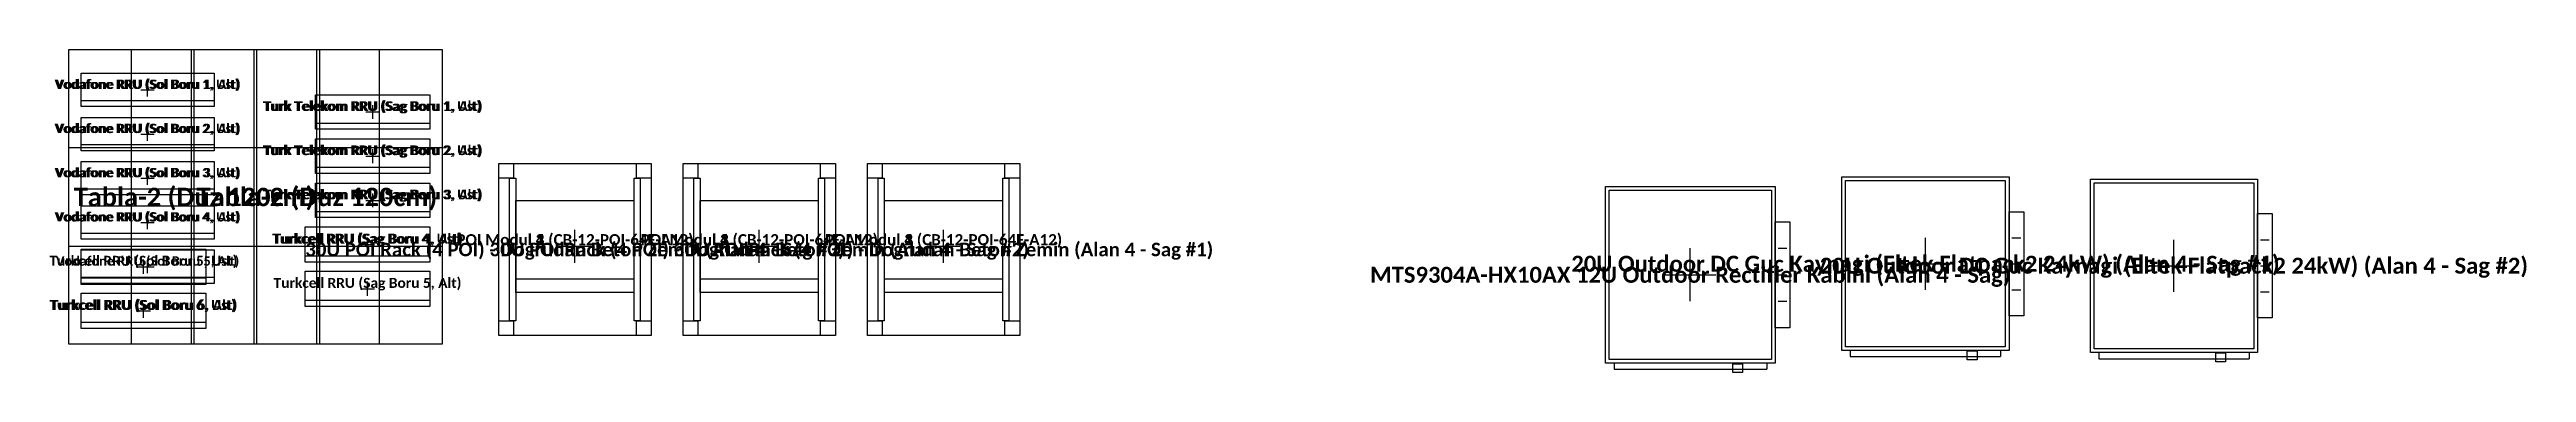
# Model space of a CAD drawing. Header units: millimetres. Extents: x -25028 to 25028, y -60371 to 24900.
# Drawn here: x 12262 to 22342, y -60371 to -59055 of the extents above; entities that cross this region are included whole.
import ezdxf
from ezdxf.enums import TextEntityAlignment as Align

# ---------------------------------------------------------------- set-up
doc = ezdxf.new("R2010")
doc.units = ezdxf.units.MM
for name, color, linetype in [('BLOK_OZEL_PLATFORM', 140, 'CONTINUOUS'), ('EKP_POI_MODULLERI', 40, 'CONTINUOUS'), ('EKP_POI_TASIYICI_SASE', 30, 'CONTINUOUS'), ('EKP_RECTIFIER_ELTEK_20U', 3, 'CONTINUOUS'), ('EKP_RECTIFIER_MTS9304A', 94, 'CONTINUOUS'), ('EKP_TURK_TELEKOM_RRU', 4, 'CONTINUOUS'), ('EKP_TURKCELL_RRU', 5, 'CONTINUOUS'), ('EKP_VODAFONE_RRU', 1, 'CONTINUOUS')]:
    doc.layers.add(name, color=color, linetype=linetype)
doc.styles.get("Standard").update_dxf_attribs({"font": 'calibrib.ttf'})

msp = doc.modelspace()

# ---------------------------------------------------------------- texts
at = {"layer": 'BLOK_OZEL_PLATFORM'}
for p in [(12850, -59656), (13350, -59656)]:
    msp.add_text('Tabla-2 (Duz 120cm)', height=75, dxfattribs=at).set_placement(p, align=Align.MIDDLE_CENTER)
at = {"layer": 'EKP_POI_MODULLERI'}
for s, p in [('POI Modul 1 (CB-12-POI-64F-A12)', (14400, -59830)), ('POI Modul 2 (CB-12-POI-64F-A12)', (14400, -59830)), ('POI Modul 3 (CB-12-POI-64F-A12)', (14400, -59830)), ('POI Modul 4 (CB-12-POI-64F-A12)', (14400, -59830)), ('POI Modul 1 (CB-12-POI-64F-A12)', (15150, -59830)), ('POI Modul 2 (CB-12-POI-64F-A12)', (15150, -59830)), ('POI Modul 3 (CB-12-POI-64F-A12)', (15150, -59830)), ('POI Modul 4 (CB-12-POI-64F-A12)', (15150, -59830)), ('POI Modul 1 (CB-12-POI-64F-A12)', (15900, -59830)), ('POI Modul 2 (CB-12-POI-64F-A12)', (15900, -59830)), ('POI Modul 3 (CB-12-POI-64F-A12)', (15900, -59830)), ('POI Modul 4 (CB-12-POI-64F-A12)', (15900, -59830))]:
    msp.add_text(s, height=45, dxfattribs=at).set_placement(p, align=Align.MIDDLE_CENTER)
at = {"layer": 'EKP_POI_TASIYICI_SASE'}
for s, p in [('30U POI Rack (4 POI) - Dogrudan Beton Zemin (Alan 4 - Sag #3)', (14400, -59870)), ('30U POI Rack (4 POI) - Dogrudan Beton Zemin (Alan 4 - Sag #2)', (15150, -59870)), ('30U POI Rack (4 POI) - Dogrudan Beton Zemin (Alan 4 - Sag #1)', (15900, -59870))]:
    msp.add_text(s, height=55, dxfattribs=at).set_placement(p, align=Align.MIDDLE_CENTER)
at = {"layer": 'EKP_RECTIFIER_ELTEK_20U'}
for s, p in [('20U Outdoor DC Guc Kaynagi (Eltek Flatpack2 24kW) (Alan 4 - Sag #1)', (19896, -59928)), ('20U Outdoor DC Guc Kaynagi (Eltek Flatpack2 24kW) (Alan 4 - Sag #2)', (20907, -59936))]:
    msp.add_text(s, height=65, dxfattribs=at).set_placement(p, align=Align.MIDDLE_CENTER)
at = {"layer": 'EKP_RECTIFIER_MTS9304A'}
msp.add_text('MTS9304A-HX10AX 12U Outdoor Rectifier Kabini (Alan 4 - Sag)', height=65, dxfattribs=at).set_placement((18939, -59973), align=Align.MIDDLE_CENTER)
at = {"layer": 'EKP_TURK_TELEKOM_RRU'}
for s, p in [('Turk Telekom RRU (Sag Boru 1, Ust)', (13577, -59286)), ('Turk Telekom RRU (Sag Boru 1, Alt)', (13577, -59286)), ('Turk Telekom RRU (Sag Boru 2, Ust)', (13577, -59466)), ('Turk Telekom RRU (Sag Boru 2, Alt)', (13577, -59466)), ('Turk Telekom RRU (Sag Boru 3, Ust)', (13577, -59646)), ('Turk Telekom RRU (Sag Boru 3, Alt)', (13577, -59646))]:
    msp.add_text(s, height=39.2, dxfattribs=at).set_placement(p, align=Align.MIDDLE_CENTER)
at = {"layer": 'EKP_TURKCELL_RRU'}
for s, p in [('Turkcell RRU (Sag Boru 4, Ust)', (13556, -59826)), ('Turkcell RRU (Sag Boru 4, Alt)', (13556, -59826)), ('Turkcell RRU (Sol Boru 5, Ust)', (12644, -59916)), ('Turkcell RRU (Sol Boru 6, Ust)', (12644, -60096)), ('Turkcell RRU (Sol Boru 6, Alt)', (12644, -60096)), ('Turkcell RRU (Sag Boru 5, Alt)', (13556, -60006))]:
    msp.add_text(s, height=40.6, dxfattribs=at).set_placement(p, align=Align.MIDDLE_CENTER)
at = {"layer": 'EKP_VODAFONE_RRU'}
for s, p in [('Vodafone RRU (Sol Boru 1, Ust)', (12661, -59197)), ('Vodafone RRU (Sol Boru 1, Alt)', (12661, -59197)), ('Vodafone RRU (Sol Boru 2, Ust)', (12661, -59377)), ('Vodafone RRU (Sol Boru 2, Alt)', (12661, -59377)), ('Vodafone RRU (Sol Boru 3, Ust)', (12661, -59557)), ('Vodafone RRU (Sol Boru 3, Alt)', (12661, -59557)), ('Vodafone RRU (Sol Boru 4, Ust)', (12661, -59737)), ('Vodafone RRU (Sol Boru 4, Alt)', (12661, -59737)), ('Vodafone RRU (Sol Boru 5, Alt)', (12661, -59917))]:
    msp.add_text(s, height=37.8, dxfattribs=at).set_placement(p, align=Align.MIDDLE_CENTER)

# ---------------------------------------------------------------- linework, layer by layer
at = {"layer": 'BLOK_OZEL_PLATFORM'}
for p, q in [((12595, -60256), (12595, -59055)), ((12850, -60256), (12850, -59055)), ((13095, -60256), (13095, -59055)), ((13105, -60256), (13105, -59055)), ((13350, -60256), (13350, -59055)), ((13605, -60256), (13605, -59055)), ((12340, -59455), (13360, -59455)), ((12840, -59455), (13860, -59455)), ((12340, -59856), (13360, -59856)), ((12840, -59856), (13860, -59856))]:
    msp.add_line(p, q, dxfattribs=at)
for points in [[(12340, -60256), (12340, -59055), (13360, -59055), (13360, -60256)], [(12840, -60256), (12840, -59055), (13860, -59055), (13860, -60256)]]:
    msp.add_lwpolyline(points, close=True, dxfattribs=at)
at = {"layer": 'EKP_POI_MODULLERI'}
for p, q in [((14333, -59857), (14467, -59857)), ((14333, -59857), (14467, -59857)), ((14333, -59857), (14467, -59857)), ((14333, -59857), (14467, -59857)), ((14400, -59925), (14400, -59790)), ((14400, -59925), (14400, -59790)), ((14400, -59925), (14400, -59790)), ((14400, -59925), (14400, -59790)), ((15083, -59857), (15217, -59857)), ((15083, -59857), (15217, -59857)), ((15083, -59857), (15217, -59857)), ((15083, -59857), (15217, -59857)), ((15150, -59925), (15150, -59790)), ((15150, -59925), (15150, -59790)), ((15150, -59925), (15150, -59790)), ((15150, -59925), (15150, -59790)), ((15833, -59857), (15967, -59857)), ((15833, -59857), (15967, -59857)), ((15833, -59857), (15967, -59857)), ((15833, -59857), (15967, -59857)), ((15900, -59925), (15900, -59790)), ((15900, -59925), (15900, -59790)), ((15900, -59925), (15900, -59790)), ((15900, -59925), (15900, -59790)), ((14160, -59989), (14640, -59989)), ((14160, -59989), (14640, -59989)), ((14160, -59989), (14640, -59989)), ((14160, -59989), (14640, -59989)), ((14910, -59989), (15390, -59989)), ((14910, -59989), (15390, -59989)), ((14910, -59989), (15390, -59989)), ((14910, -59989), (15390, -59989)), ((15660, -59989), (16140, -59989)), ((15660, -59989), (16140, -59989)), ((15660, -59989), (16140, -59989)), ((15660, -59989), (16140, -59989))]:
    msp.add_line(p, q, dxfattribs=at)
for points in [[(14160, -60045), (14160, -59670), (14640, -59670), (14640, -60045)], [(14160, -60045), (14160, -59670), (14640, -59670), (14640, -60045)], [(14160, -60045), (14160, -59670), (14640, -59670), (14640, -60045)], [(14160, -60045), (14160, -59670), (14640, -59670), (14640, -60045)], [(14910, -60045), (14910, -59670), (15390, -59670), (15390, -60045)], [(14910, -60045), (14910, -59670), (15390, -59670), (15390, -60045)], [(14910, -60045), (14910, -59670), (15390, -59670), (15390, -60045)], [(14910, -60045), (14910, -59670), (15390, -59670), (15390, -60045)], [(15660, -60045), (15660, -59670), (16140, -59670), (16140, -60045)], [(15660, -60045), (15660, -59670), (16140, -59670), (16140, -60045)], [(15660, -60045), (15660, -59670), (16140, -59670), (16140, -60045)], [(15660, -60045), (15660, -59670), (16140, -59670), (16140, -60045)]]:
    msp.add_lwpolyline(points, close=True, dxfattribs=at)
at = {"layer": 'EKP_POI_TASIYICI_SASE'}
for points in [[(14090, -60220), (14090, -59520), (14710, -59520), (14710, -60220)], [(14090, -59580), (14090, -59520), (14150, -59520), (14150, -59580)], [(14650, -59580), (14650, -59520), (14710, -59520), (14710, -59580)], [(14840, -60220), (14840, -59520), (15460, -59520), (15460, -60220)], [(14840, -59580), (14840, -59520), (14900, -59520), (14900, -59580)], [(15400, -59580), (15400, -59520), (15460, -59520), (15460, -59580)], [(15590, -60220), (15590, -59520), (16210, -59520), (16210, -60220)], [(15590, -59580), (15590, -59520), (15650, -59520), (15650, -59580)], [(16150, -59580), (16150, -59520), (16210, -59520), (16210, -59580)], [(14134, -60160), (14134, -59580), (14159, -59580), (14159, -60160)], [(14641, -60160), (14641, -59580), (14666, -59580), (14666, -60160)], [(14884, -60160), (14884, -59580), (14909, -59580), (14909, -60160)], [(15391, -60160), (15391, -59580), (15416, -59580), (15416, -60160)], [(15634, -60160), (15634, -59580), (15659, -59580), (15659, -60160)], [(16141, -60160), (16141, -59580), (16166, -59580), (16166, -60160)], [(14090, -60220), (14090, -60160), (14150, -60160), (14150, -60220)], [(14650, -60220), (14650, -60160), (14710, -60160), (14710, -60220)], [(14840, -60220), (14840, -60160), (14900, -60160), (14900, -60220)], [(15400, -60220), (15400, -60160), (15460, -60160), (15460, -60220)], [(15590, -60220), (15590, -60160), (15650, -60160), (15650, -60220)], [(16150, -60220), (16150, -60160), (16210, -60160), (16210, -60220)]]:
    msp.add_lwpolyline(points, close=True, dxfattribs=at)
at = {"layer": 'EKP_RECTIFIER_ELTEK_20U'}
for p, q in [((19896, -60034), (19896, -59822)), ((20248, -59822), (20284, -59822)), ((20907, -60042), (20907, -59830)), ((21259, -59830), (21295, -59830)), ((19794, -59928), (19998, -59928)), ((20248, -59928), (20284, -59928)), ((20805, -59936), (21009, -59936)), ((21259, -59936), (21295, -59936)), ((20248, -60034), (20284, -60034)), ((21259, -60042), (21295, -60042)), ((19590, -60281), (19590, -60306)), ((19590, -60306), (20202, -60306)), ((20202, -60281), (20202, -60306)), ((20601, -60290), (20601, -60315)), ((20601, -60315), (21213, -60315)), ((21213, -60290), (21213, -60315))]:
    msp.add_line(p, q, dxfattribs=at)
for points in [[(19556, -60281), (19556, -59574), (20236, -59574), (20236, -60281)], [(19571, -60266), (19571, -59589), (20221, -59589), (20221, -60266)], [(20567, -60290), (20567, -59583), (21247, -59583), (21247, -60290)], [(20582, -60275), (20582, -59598), (21232, -59598), (21232, -60275)], [(20236, -60140), (20236, -59716), (20296, -59716), (20296, -60140)], [(21247, -60148), (21247, -59724), (21307, -59724), (21307, -60148)], [(20066, -60319), (20066, -60283), (20106, -60283), (20106, -60319)], [(21077, -60327), (21077, -60291), (21117, -60291), (21117, -60327)]]:
    msp.add_lwpolyline(points, close=True, dxfattribs=at)
at = {"layer": 'EKP_RECTIFIER_MTS9304A'}
for p, q in [((18939, -60081), (18939, -59865)), ((19296, -59865), (19332, -59865)), ((18836, -59973), (19043, -59973)), ((19296, -59973), (19332, -59973)), ((19296, -60081), (19332, -60081)), ((18629, -60333), (18629, -60358)), ((18629, -60358), (19250, -60358)), ((19250, -60333), (19250, -60358))]:
    msp.add_line(p, q, dxfattribs=at)
for points in [[(18594, -60333), (18594, -59613), (19284, -59613), (19284, -60333)], [(18609, -60318), (18609, -59628), (19269, -59628), (19269, -60318)], [(19284, -60189), (19284, -59757), (19344, -59757), (19344, -60189)], [(19112, -60371), (19112, -60335), (19152, -60335), (19152, -60371)]]:
    msp.add_lwpolyline(points, close=True, dxfattribs=at)
at = {"layer": 'EKP_TURK_TELEKOM_RRU'}
for p, q in [((13344, -59355), (13810, -59355)), ((13344, -59355), (13810, -59355)), ((13549, -59310), (13605, -59310)), ((13549, -59310), (13605, -59310)), ((13577, -59338), (13577, -59282)), ((13577, -59338), (13577, -59282)), ((13577, -59518), (13577, -59462)), ((13577, -59518), (13577, -59462)), ((13344, -59535), (13810, -59535)), ((13344, -59535), (13810, -59535)), ((13549, -59490), (13605, -59490)), ((13549, -59490), (13605, -59490)), ((13549, -59670), (13605, -59670)), ((13549, -59670), (13605, -59670)), ((13577, -59698), (13577, -59642)), ((13577, -59698), (13577, -59642)), ((13344, -59715), (13810, -59715)), ((13344, -59715), (13810, -59715))]:
    msp.add_line(p, q, dxfattribs=at)
for points in [[(13344, -59380), (13344, -59240), (13810, -59240), (13810, -59380)], [(13344, -59380), (13344, -59240), (13810, -59240), (13810, -59380)], [(13344, -59560), (13344, -59420), (13810, -59420), (13810, -59560)], [(13344, -59560), (13344, -59420), (13810, -59420), (13810, -59560)], [(13344, -59740), (13344, -59600), (13810, -59600), (13810, -59740)], [(13344, -59740), (13344, -59600), (13810, -59600), (13810, -59740)]]:
    msp.add_lwpolyline(points, close=True, dxfattribs=at)
at = {"layer": 'EKP_TURKCELL_RRU'}
for p, q in [((13527, -59850), (13585, -59850)), ((13527, -59850), (13585, -59850)), ((13556, -59879), (13556, -59821)), ((13556, -59879), (13556, -59821)), ((12615, -59940), (12673, -59940)), ((12644, -59969), (12644, -59911)), ((13302, -59896), (13810, -59896)), ((13302, -59896), (13810, -59896)), ((12390, -59986), (12898, -59986)), ((13527, -60030), (13585, -60030)), ((13556, -60059), (13556, -60001)), ((12390, -60166), (12898, -60166)), ((12390, -60166), (12898, -60166)), ((12615, -60120), (12673, -60120)), ((12615, -60120), (12673, -60120)), ((12644, -60149), (12644, -60091)), ((12644, -60149), (12644, -60091)), ((13302, -60076), (13810, -60076))]:
    msp.add_line(p, q, dxfattribs=at)
for points in [[(12390, -60012), (12390, -59868), (12898, -59868), (12898, -60012)], [(13302, -59922), (13302, -59778), (13810, -59778), (13810, -59922)], [(13302, -59922), (13302, -59778), (13810, -59778), (13810, -59922)], [(13302, -60102), (13302, -59958), (13810, -59958), (13810, -60102)], [(12390, -60192), (12390, -60048), (12898, -60048), (12898, -60192)], [(12390, -60192), (12390, -60048), (12898, -60048), (12898, -60192)]]:
    msp.add_lwpolyline(points, close=True, dxfattribs=at)
at = {"layer": 'EKP_VODAFONE_RRU'}
for p, q in [((12390, -59263), (12932, -59263)), ((12390, -59263), (12932, -59263)), ((12634, -59220), (12688, -59220)), ((12634, -59220), (12688, -59220)), ((12661, -59247), (12661, -59193)), ((12661, -59247), (12661, -59193)), ((12390, -59443), (12932, -59443)), ((12390, -59443), (12932, -59443)), ((12634, -59400), (12688, -59400)), ((12634, -59400), (12688, -59400)), ((12661, -59427), (12661, -59373)), ((12661, -59427), (12661, -59373)), ((12661, -59607), (12661, -59553)), ((12661, -59607), (12661, -59553)), ((12390, -59623), (12932, -59623)), ((12390, -59623), (12932, -59623)), ((12634, -59580), (12688, -59580)), ((12634, -59580), (12688, -59580)), ((12634, -59760), (12688, -59760)), ((12634, -59760), (12688, -59760)), ((12661, -59787), (12661, -59733)), ((12661, -59787), (12661, -59733)), ((12390, -59803), (12932, -59803)), ((12390, -59803), (12932, -59803)), ((12634, -59940), (12688, -59940)), ((12661, -59967), (12661, -59913)), ((12390, -59983), (12932, -59983))]:
    msp.add_line(p, q, dxfattribs=at)
for points in [[(12390, -59288), (12390, -59152), (12932, -59152), (12932, -59288)], [(12390, -59288), (12390, -59152), (12932, -59152), (12932, -59288)], [(12390, -59468), (12390, -59332), (12932, -59332), (12932, -59468)], [(12390, -59468), (12390, -59332), (12932, -59332), (12932, -59468)], [(12390, -59648), (12390, -59512), (12932, -59512), (12932, -59648)], [(12390, -59648), (12390, -59512), (12932, -59512), (12932, -59648)], [(12390, -59828), (12390, -59692), (12932, -59692), (12932, -59828)], [(12390, -59828), (12390, -59692), (12932, -59692), (12932, -59828)], [(12390, -60008), (12390, -59872), (12932, -59872), (12932, -60008)]]:
    msp.add_lwpolyline(points, close=True, dxfattribs=at)

msp.set_redraw_order([(e.dxf.handle, doc.entitydb.next_handle()) for e in msp.query("TEXT MTEXT ATTDEF DIMENSION ARC_DIMENSION")])  # texts and dimensions are drawn at this point

doc.saveas('drawing.dxf')
